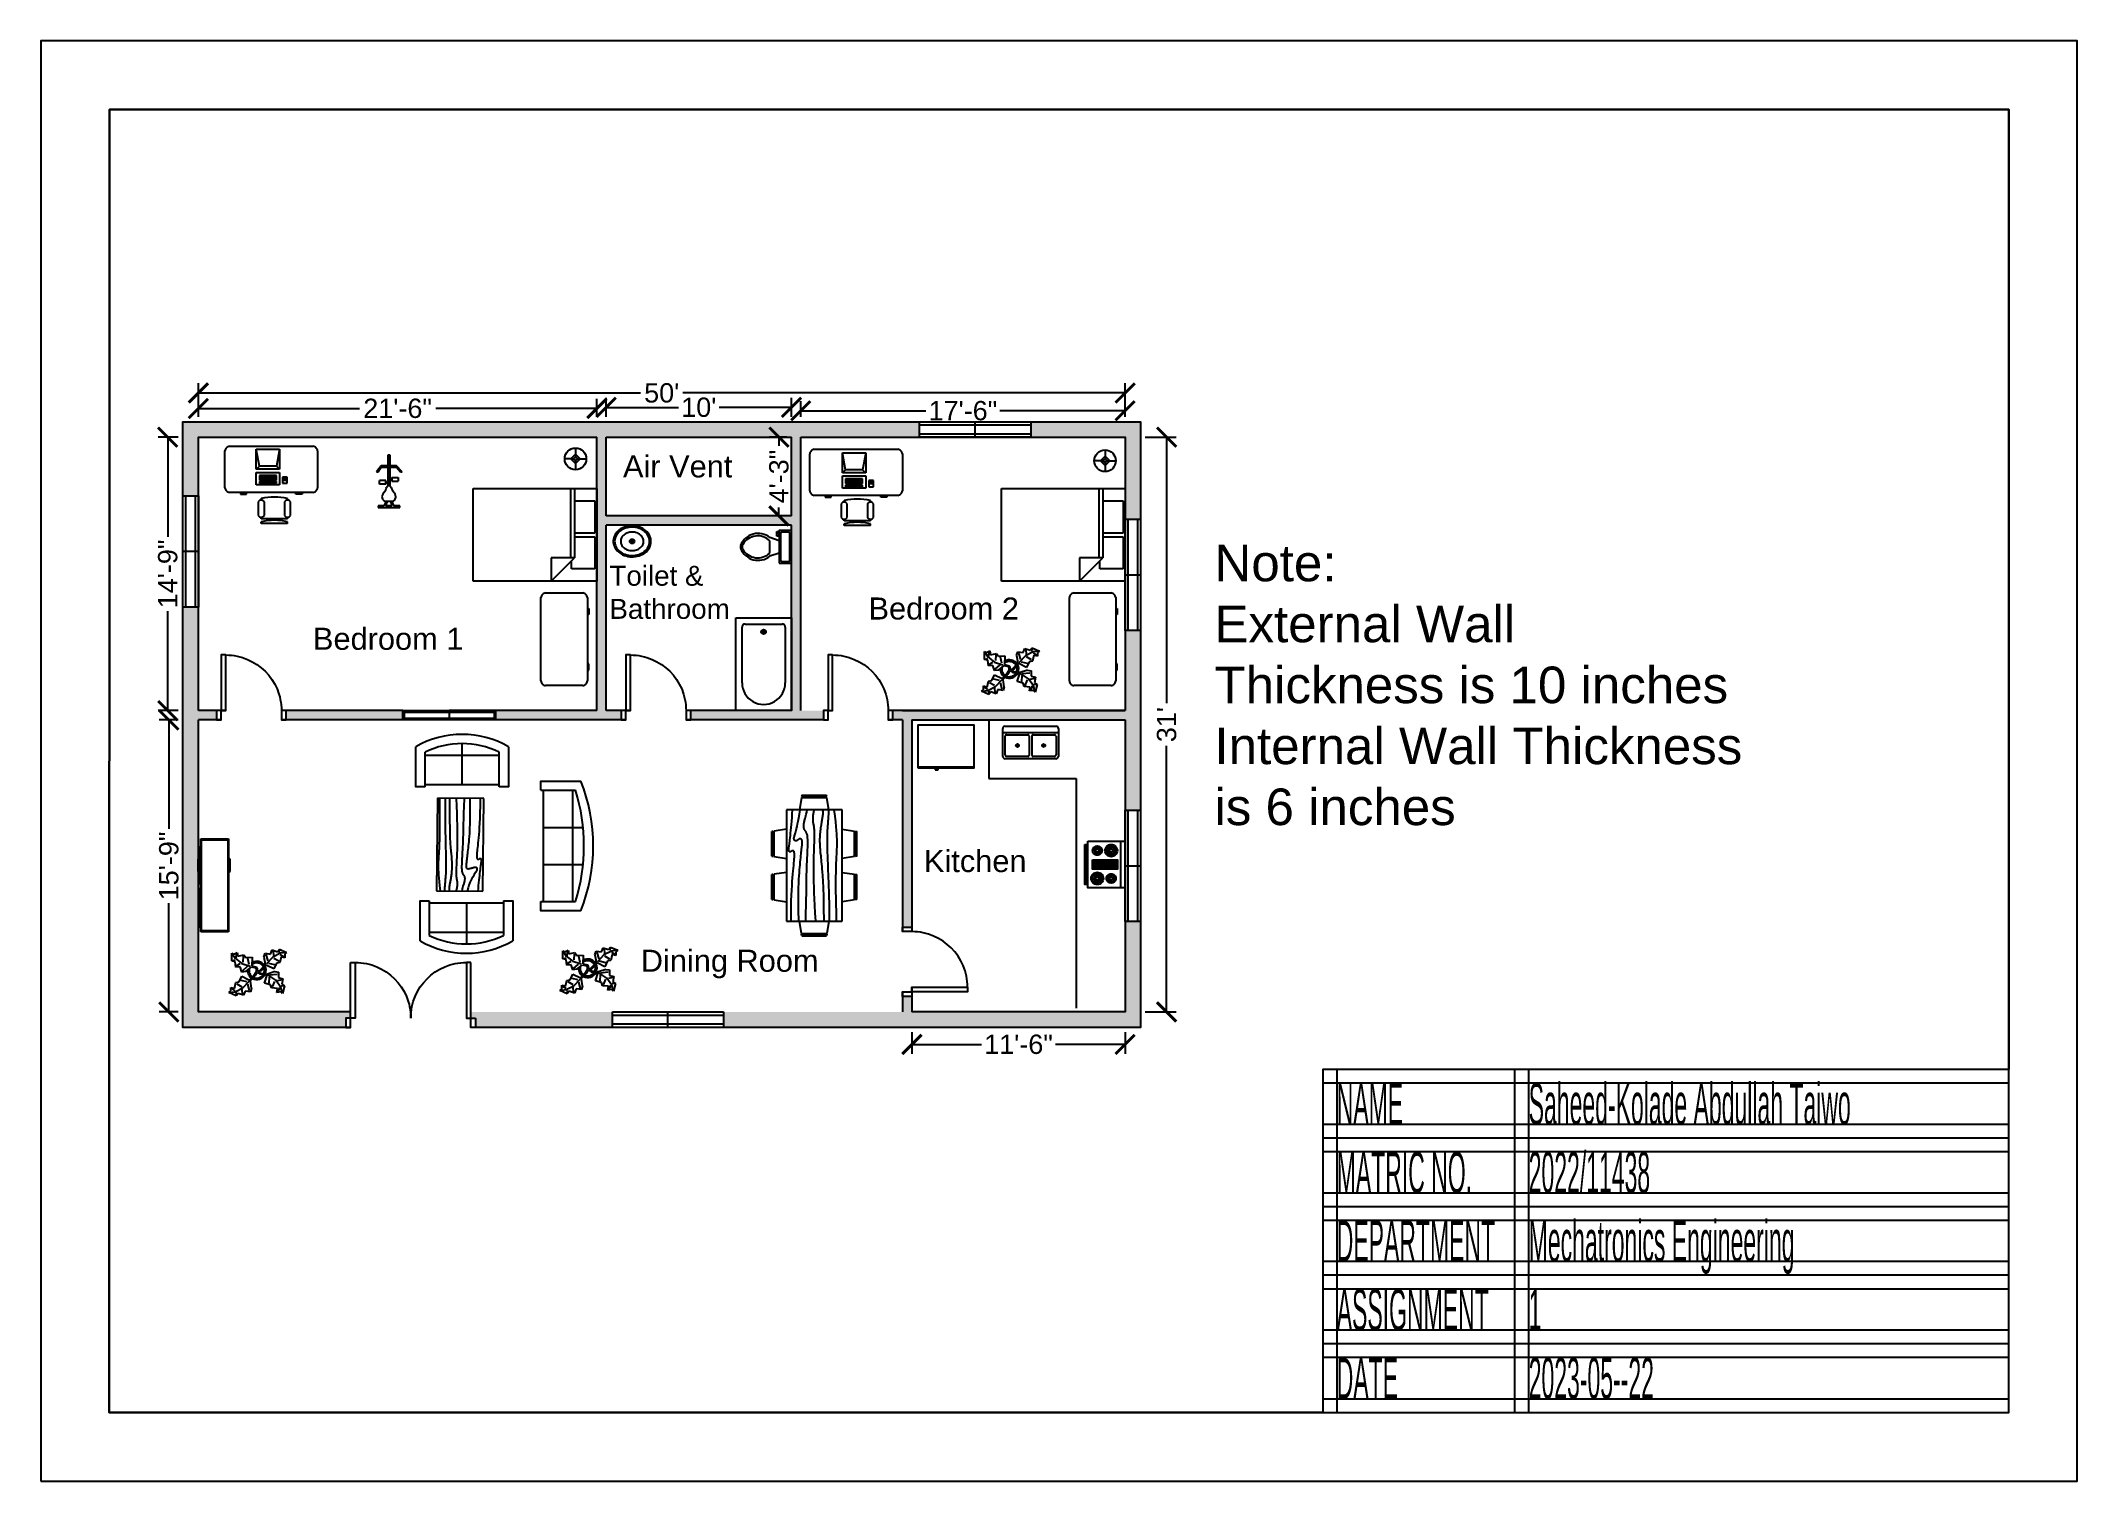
# Paper-space layout 'Layout3-Layout1' of a CAD drawing. Header units: inches, sheet in millimetres. Extents: x -20 to 277, y -7 to 202.
# The model-space entities are those that its viewports show. They can reach past a viewport. Long polylines and large blocks are cut down to what shows.
import ezdxf

# ---------------------------------------------------------------- set-up
doc = ezdxf.new("R2010")
doc.units = ezdxf.units.IN
doc.header["$PDMODE"] = 1
for name, color, linetype in [('Blocks', 4, 'Continuous'), ('Dim', 11, 'Continuous'), ('Door', 200, 'Continuous'), ('Patches', 90, 'Continuous'), ('Text', 50, 'Continuous'), ('Windows', 30, 'Continuous')]:
    doc.layers.add(name, color=color, linetype=linetype)
doc.styles.get("Standard").update_dxf_attribs({"font": 'arial.ttf'})
doc.styles.add('Title Block', font='arial.ttf', dxfattribs={"width": 0.4, "height": 6})
doc.dimstyles.new('Dim', dxfattribs={"dimscale": 5, "dimtxt": 2.5, "dimasz": 2.5, "dimexe": 1.25, "dimexo": 0.625, "dimtad": 0, "dimlunit": 4, "dimtxsty": 'Standard', "dimblk": 'ARCHTICK', "dimcen": 2.5, "dimadec": 0, "dimazin": 0, "dimtfac": 1, "dimtmove": 0, "dimatfit": 3, "dimfxl": 1, "dimarcsym": 0})

psp = doc.layouts.new('Layout3-Layout1')

# ---------------------------------------------------------------- texts
at = {"style": 'Title Block', "width": 0.4}
for s, p in [('NAME', (169, 44.52)), ('Saheed-Kolade Abdullah Taiwo', (197, 44.52)), ('MATRIC NO.', (169, 34.52)), ('2022/11438', (197, 34.52)), ('DEPARTMENT', (169, 24.52)), ('Mechatronics Engineering', (197, 24.52)), ('ASSIGNMENT', (169, 14.51)), ('1', (197, 14.52)), ('DATE', (169, 4.51)), ('2023-05--22', (197, 4.52))]:
    psp.add_text(s, height=6, dxfattribs=at).set_placement(p)

msp = doc.modelspace()

# ---------------------------------------------------------------- texts
at = {"layer": 'Text', "attachment_point": 1}
for s, width, gutter_width, heights, insert, char_height in [('Air Vent', 120.40738, 71.26, [14.544], (2026.913, 2416.132), 14.252), ('Note:\\PExternal Wall Thickness is 10 inches\\PInternal Wall Thickness is 6 inches', 340.72204, 118.338, [0], (2409.852, 2358.32), 23.6676), ('Toilet &^JBathroom', 108.69971, 64.331, [0], (2018.134, 2344.645), 12.86625), ('Bedroom 2', 120.40738, 71.26, [14.544], (2185.882, 2324.144), 14.252), ('Bedroom 1', 120.40738, 71.26, [14.544], (1826.193, 2304.557), 14.252), ('Kitchen', 120.40738, 71.26, [14.544], (2221.775, 2160.689), 14.252), ('Dining Room', 120.40738, 71.26, [14.544], (2038.452, 2096.181), 14.25203)]:
    msp.add_mtext_dynamic_manual_height_columns(s, width=width, gutter_width=gutter_width, heights=heights, dxfattribs=dict(at, insert=insert, char_height=char_height))

# ---------------------------------------------------------------- blocks, each defined once
blk = doc.blocks.new('Small Window')
at = {"layer": 'Windows'}
for p, q in [((-59, 5), (-60, 5)), ((-30, 6), (-30, 0))]:
    blk.add_line(p, q, dxfattribs=at)
for points in [[(-60, 6), (0, 6), (0, 0), (-60, 0)], [(-59, 5), (-1, 5), (-1, 1), (-59, 1)]]:
    blk.add_lwpolyline(points, close=True, dxfattribs=at)
blk = doc.blocks.new('Big Window')
at = {"layer": 'Windows'}
for p, q in [((-72, 10), (0, 10)), ((-72, 0), (-72, 10)), ((-72, 8), (0, 8)), ((0, 2), (-72, 2)), ((0, 0), (-72, 0)), ((-36, 10), (-36, 0)), ((0, 10), (0, 0))]:
    blk.add_line(p, q, dxfattribs=at)
blk = doc.blocks.new('Single Door')
at = {"layer": 'Door'}
for points in [[(1322.6, 2533.9), (1325.6, 2533.9), (1325.6, 2497.9), (1322.6, 2497.9)], [(1400.6, 2533.9), (1397.6, 2533.9), (1397.6, 2497.9), (1400.6, 2497.9)], [(1319.6, 2497.9), (1319.6, 2491.9), (1322.6, 2491.9), (1322.6, 2497.9)], [(1400.6, 2497.9), (1403.6, 2497.9), (1403.6, 2491.9), (1400.6, 2491.9)]]:
    blk.add_lwpolyline(points, close=True, dxfattribs=at)
for centre, start, end in [((1325.6, 2497.9), 0, 90), ((1397.6, 2497.9), 90, 180)]:
    blk.add_arc(centre, 36, start, end, dxfattribs=at)
blk = doc.blocks.new('Double Door')
at = {"layer": 'Blocks'}
blk.add_blockref('Single Door', (-1403.6, -2491.9), dxfattribs=at)
blk = doc.blocks.new('Bed - Queen')
at = {"linetype": 'Continuous'}
for p, q in [((0, -80.00003), (0, 0)), ((0, 0), (59.99999, 0)), ((59.99999, 0), (59.99999, -80.00003)), ((7.99999, -1.2), (28.79998, -1.2)), ((7.99999, -14.4), (7.99999, -1.2)), ((28.79998, -1.2), (28.79998, -14.4)), ((31.19999, -1.2), (51.99999, -1.2)), ((31.19999, -14.4), (31.19999, -1.2)), ((51.99999, -1.2), (51.99999, -16.4)), ((0, -14.4), (44.8, -14.4)), ((44.8, -16.8), (0, -16.8)), ((59.99999, -29.6), (44.8, -14.4)), ((44.8, -14.4), (44.8, -29.6)), ((51.99999, -16.4), (46.79936, -16.4)), ((44.8, -29.6), (59.99999, -29.6)), ((59.99999, -80.00003), (0, -80.00003))]:
    blk.add_line(p, q, dxfattribs=at)
blk = doc.blocks.new('Desk - 30 x 60 in.')
at = {"linetype": 'Continuous'}
for p, q in [((-26.999995, 0), (26.999995, 0)), ((-29.999995, -27), (-29.999995, -3)), ((29.999995, -3), (29.999995, -27)), ((26.999995, -30), (-26.999995, -30)), ((-20.000005, -30), (-20.000005, -31)), ((-20.000005, -31), (-16.000005, -31)), ((-16.000005, -31), (-16.000005, -30)), ((15.999995, -31), (15.999995, -30)), ((19.999995, -31), (15.999995, -31)), ((19.999995, -30), (19.999995, -31))]:
    blk.add_line(p, q, dxfattribs=at)
for centre, start, end in [((-26.499995, -3.5), 98.1301, 171.8699), ((26.499995, -3.5), 8.130102, 81.8699), ((-26.499995, -26.5), 188.1301, 261.8699), ((26.499995, -26.5), 278.1301, 351.8699)]:
    blk.add_arc(centre, 3.535534, start, end, dxfattribs=at)
blk = doc.blocks.new('Dining Set - 36 x 72 in.')
at = {"linetype": 'Continuous'}
for p, q in [((-22, 27.5), (-22.1562, 26.50042)), ((-5.8416, 26.5), (-22.1534, 26.5)), ((-22, 27.5), (-6, 27.5)), ((-5.8437, 26.49966), (-6, 27.5)), ((6, 27.5), (5.8438, 26.50042)), ((22.1584, 26.5), (5.8466, 26.5)), ((6, 27.5), (22, 27.5)), ((22.1563, 26.49966), (22, 27.5)), ((36, 18), (-36, 18)), ((-36, 18), (-36, -18)), ((-22.2343, 26.00059), (-23.4847, 17.99762)), ((-22.2304, 26), (-5.7608, 26)), ((-4.5152, 17.99762), (-5.7655, 25.99926)), ((5.7657, 26.00059), (4.5153, 17.99762)), ((5.7696, 26), (22.2392, 26)), ((23.4848, 17.99762), (22.2345, 25.99926)), ((36, -18), (36, 18)), ((-45.5, 8), (-44.5004, 8.15617)), ((-45.5, 8), (-45.5, -8)), ((-44.5, -8.15843), (-44.5, 8.15338)), ((-44.0006, 8.23428), (-35.9976, 9.48474)), ((-44, 8.23041), (-44, -8.23915)), ((44.0006, 8.23428), (35.9976, 9.48474)), ((44, 8.23041), (44, -8.23915)), ((44.5, -8.15843), (44.5, 8.15338)), ((45.5, 8), (44.5005, 8.15617)), ((45.5, 8), (45.5, -8)), ((-44.4997, -8.15631), (-45.5, -8)), ((-35.9976, -9.48476), (-43.9993, -8.2345)), ((35.9976, -9.48476), (43.9993, -8.2345)), ((44.4997, -8.15631), (45.5, -8)), ((-36, -18), (36, -18)), ((-22.2343, -26.0006), (-23.4847, -17.99762)), ((-22.2304, -26), (-5.7608, -26)), ((-4.5152, -17.99762), (-5.7655, -25.99928)), ((5.7657, -26.0006), (4.5153, -17.99762)), ((5.7696, -26), (22.2392, -26)), ((23.4848, -17.99762), (22.2345, -25.99928)), ((-22, -27.5), (-22.1562, -26.50044)), ((-5.8416, -26.5), (-22.1534, -26.5)), ((-22, -27.5), (-6, -27.5)), ((-5.8437, -26.49967), (-6, -27.5)), ((6, -27.5), (5.8438, -26.50044)), ((22.1584, -26.5), (5.8466, -26.5)), ((6, -27.5), (22, -27.5)), ((22.1563, -26.49967), (22, -27.5))]:
    blk.add_line(p, q, dxfattribs=at)
for points in [[(-36, 15), (-31.1772, 14.97754), (-26.8079, 14.91406), (-22.8538, 14.81543), (-19.276, 14.6875), (-16.0362, 14.53613), (-13.0957, 14.36718), (-10.4159, 14.18652), (-7.9583, 14), (-5.6904, 13.81315), (-3.6035, 13.63021), (-1.6954, 13.45508), (0.0365, 13.29166), (1.5945, 13.14388), (2.9811, 13.01562), (4.1988, 12.9108), (5.25, 12.83333), (6.1393, 12.78613), (6.8802, 12.76823), (7.4883, 12.77767), (7.9792, 12.8125), (8.3685, 12.87077), (8.6719, 12.95052), (8.9049, 13.0498), (9.0833, 13.16666), (9.2205, 13.29899), (9.3216, 13.44401), (9.3895, 13.59879), (9.4271, 13.76041), (9.4373, 13.92594), (9.4232, 14.09245), (9.3875, 14.257), (9.3333, 14.41666), (9.2638, 14.56917), (9.1836, 14.71484), (9.0975, 14.85465), (9.0104, 14.98958), (8.9272, 15.1206), (8.8529, 15.2487), (8.7922, 15.37483), (8.75, 15.5), (8.7305, 15.62467), (8.7344, 15.74739), (8.7617, 15.86621), (8.8125, 15.97916), (8.8867, 16.08431), (8.9844, 16.17968), (9.1055, 16.26334), (9.25, 16.33333), (9.4189, 16.38802), (9.6172, 16.42708), (9.8506, 16.45052), (10.125, 16.45833), (10.4463, 16.45052), (10.8203, 16.42708), (11.2529, 16.38802), (11.75, 16.33333), (12.3184, 16.26318), (12.9694, 16.17838), (13.7151, 16.07991), (14.5677, 15.96875), (15.5395, 15.84586), (16.6426, 15.71224), (17.8893, 15.56884), (19.2917, 15.41666), (20.859, 15.25667), (22.5879, 15.08984), (24.4721, 14.91715), (26.5052, 14.73958), (28.6809, 14.5581), (30.9929, 14.3737), (33.4347, 14.18733), (36, 14)], [(-36, 10), (-28.9766, 10.14274), (-23.1725, 10.20442), (-18.4241, 10.19775), (-14.5677, 10.13541), (-11.4399, 10.03011), (-8.877, 9.89453), (-6.7154, 9.74137), (-4.7917, 9.58333), (-2.9698, 9.43082), (-1.2246, 9.28515), (0.4415, 9.14534), (2.026, 9.01041), (3.5266, 8.87939), (4.9408, 8.7513), (6.266, 8.62516), (7.5, 8.5), (8.6411, 8.37549), (9.6914, 8.2539), (10.6538, 8.13818), (11.5312, 8.03125), (12.3267, 7.93603), (13.043, 7.85547), (13.6831, 7.79248), (14.25, 7.75), (14.7471, 7.7303), (15.1797, 7.73307), (15.5537, 7.75732), (15.875, 7.80208), (16.1494, 7.86637), (16.3828, 7.94922), (16.5811, 8.04964), (16.75, 8.16666), (16.8944, 8.29915), (17.0143, 8.44531), (17.1089, 8.60319), (17.1771, 8.77083), (17.218, 8.94629), (17.2305, 9.1276), (17.2137, 9.31282), (17.1667, 9.5), (17.0895, 9.6875), (16.987, 9.875), (16.8649, 10.0625), (16.7292, 10.25), (16.5856, 10.4375), (16.4401, 10.625), (16.2985, 10.8125), (16.1667, 11), (16.05, 11.18733), (15.9518, 11.3737), (15.8752, 11.5581), (15.8229, 11.73958), (15.798, 11.91715), (15.8034, 12.08984), (15.842, 12.25667), (15.9167, 12.41666), (16.0295, 12.56836), (16.1784, 12.70833), (16.3605, 12.83268), (16.5729, 12.9375), (16.8127, 13.01888), (17.0768, 13.07291), (17.3625, 13.0957), (17.6667, 13.08333), (17.9894, 13.03312), (18.3418, 12.94726), (18.7382, 12.82918), (19.1927, 12.68229), (19.7195, 12.51001), (20.3327, 12.31575), (21.0465, 12.10294), (21.875, 11.875), (22.8357, 11.63354), (23.959, 11.37304), (25.2786, 11.08618), (26.8282, 10.76562), (28.6414, 10.40405), (30.752, 9.99414), (33.1936, 9.52856), (36, 9)], [(-36, 5.5), (-30.7157, 5.3348), (-26.069, 5.20963), (-21.9946, 5.11767), (-18.4271, 5.05208), (-15.3009, 5.00602), (-12.5508, 4.97265), (-10.1112, 4.94515), (-7.9167, 4.91666), (-5.909, 4.88167), (-4.0586, 4.83984), (-2.3429, 4.79215), (-0.7396, 4.73958), (0.7739, 4.6831), (2.22, 4.6237), (3.6213, 4.56233), (5, 4.5), (6.373, 4.43782), (7.7344, 4.3776), (9.0723, 4.32129), (10.375, 4.27083), (11.6309, 4.22819), (12.8281, 4.19531), (13.9551, 4.17415), (15, 4.16666), (15.954, 4.17448), (16.819, 4.19791), (17.6001, 4.23698), (18.3021, 4.29166), (18.9299, 4.36198), (19.4883, 4.44791), (19.9823, 4.54948), (20.4167, 4.66666), (20.7969, 4.79899), (21.1302, 4.94401), (21.4245, 5.09879), (21.6875, 5.26041), (21.9271, 5.42594), (22.1511, 5.59245), (22.3672, 5.757), (22.5834, 5.91666), (22.8065, 6.06868), (23.0404, 6.21093), (23.2879, 6.34147), (23.5521, 6.45833), (23.8358, 6.55957), (24.142, 6.64323), (24.4735, 6.70735), (24.8334, 6.75), (25.2235, 6.76969), (25.642, 6.76692), (26.0858, 6.74267), (26.5521, 6.69791), (27.0379, 6.63362), (27.5404, 6.55078), (28.0565, 6.45036), (28.5834, 6.33333), (29.1242, 6.19987), (29.7071, 6.04687), (30.3661, 5.87044), (31.1354, 5.66666), (32.0493, 5.43164), (33.142, 5.16146), (34.4475, 4.85221), (36, 4.5)], [(-36, -1), (-30.7915, -0.6591), (-26.0195, -0.38216), (-21.6519, -0.16284), (-17.6563, 0.00521), (-14.0005, 0.12833), (-10.6523, 0.21289), (-7.5796, 0.26522), (-4.75, 0.29166), (-2.134, 0.29793), (0.2878, 0.28711), (2.5317, 0.26163), (4.6146, 0.22396), (6.5529, 0.17651), (8.3633, 0.12174), (10.0623, 0.06209), (11.6667, 0), (13.1899, -0.06201), (14.6341, -0.1211), (15.9982, -0.17432), (17.2813, -0.21875), (18.4823, -0.25147), (19.6003, -0.26953), (20.6343, -0.27002), (21.5834, -0.25), (22.4481, -0.20768), (23.2357, -0.14584), (23.9549, -0.06836), (24.6146, 0.02083), (25.2235, 0.11784), (25.7904, 0.21875), (26.3241, 0.31966), (26.8334, 0.41666), (27.3265, 0.50618), (27.8099, 0.58593), (28.2894, 0.65397), (28.7709, 0.70833), (29.2601, 0.74707), (29.763, 0.76823), (30.2855, 0.76985), (30.8334, 0.75), (31.4088, 0.70784), (31.9994, 0.64713), (32.589, 0.57275), (33.1615, 0.48958), (33.7008, 0.4025), (34.1908, 0.3164), (34.6153, 0.23616), (34.9584, 0.16666), (35.2099, 0.11165), (35.3848, 0.07031), (35.504, 0.04069), (35.5886, 0.02083), (35.6594, 0.00879), (35.7377, 0.0026), (35.8442, 0.00032), (36, 0)], [(-36, -6.5), (-27.1843, -6.31267), (-20.084, -6.1263), (-14.469, -5.9419), (-10.1094, -5.76042), (-6.7752, -5.58285), (-4.2363, -5.41016), (-2.2629, -5.24333), (-0.625, -5.08334), (0.8708, -4.93099), (2.2715, -4.78646), (3.5872, -4.64974), (4.8281, -4.52084), (6.0046, -4.39974), (7.127, -4.28646), (8.2053, -4.18099), (9.25, -4.08334), (10.2705, -3.99382), (11.2734, -3.91407), (12.2647, -3.84603), (13.25, -3.79167), (14.2354, -3.75293), (15.2266, -3.73177), (16.2295, -3.73015), (17.25, -3.75), (18.2912, -3.79248), (19.3451, -3.85547), (20.4009, -3.93604), (21.4479, -4.03125), (22.4754, -4.13819), (23.4727, -4.25391), (24.4289, -4.37549), (25.3334, -4.5), (26.1785, -4.62492), (26.9694, -4.74935), (27.7145, -4.87281), (28.4219, -4.99479), (29.1, -5.11483), (29.7572, -5.23242), (30.4016, -5.34709), (31.0417, -5.45834), (31.6837, -5.56437), (32.3262, -5.65821), (32.9658, -5.73153), (33.599, -5.77604), (34.2224, -5.78345), (34.8327, -5.74545), (35.4264, -5.65373), (36, -5.5)], [(-36, -10), (-26.4022, -9.81299), (-18.4675, -9.62891), (-11.9839, -9.45069), (-6.7396, -9.28125), (-2.5226, -9.12354), (0.8789, -8.98047), (3.6769, -8.85498), (6.0833, -8.75), (8.2767, -8.66765), (10.3021, -8.60677), (12.1712, -8.56543), (13.8958, -8.54167), (15.4876, -8.53353), (16.9583, -8.53907), (18.3197, -8.55632), (19.5834, -8.58334), (20.7616, -8.61841), (21.8685, -8.66081), (22.9188, -8.71004), (23.9271, -8.76563), (24.9081, -8.82707), (25.8763, -8.89388), (26.8465, -8.96558), (27.8334, -9.04167), (28.8474, -9.12118), (29.8828, -9.20117), (30.93, -9.27824), (31.9792, -9.34896), (33.0205, -9.40991), (34.0443, -9.45768), (35.0407, -9.48885), (36, -9.5)], [(-36, -14.5), (-30.0881, -14.33513), (-25.0332, -14.21224), (-20.7312, -14.12647), (-17.0781, -14.07292), (-13.97, -14.04671), (-11.3027, -14.04297), (-8.9724, -14.05681), (-6.875, -14.08334), (-4.9224, -14.11833), (-3.0905, -14.16016), (-1.3709, -14.20785), (0.2448, -14.26042), (1.7647, -14.3169), (3.1973, -14.3763), (4.5507, -14.43767), (5.8333, -14.5), (7.0554, -14.5621), (8.235, -14.62175), (9.3922, -14.67652), (10.5469, -14.72396), (11.7192, -14.76164), (12.929, -14.78711), (14.1965, -14.79794), (15.5417, -14.79167), (16.9933, -14.76424), (18.6152, -14.70508), (20.4804, -14.60197), (22.6615, -14.44271), (25.2312, -14.21509), (28.2624, -13.9069), (31.8277, -13.50594), (36, -13)]]:
    blk.add_lwpolyline(points, dxfattribs=at)
blk = doc.blocks.new('Lamp - Table')
at = {"linetype": 'Continuous'}
for p, q in [((-1, 0), (-7, 0)), ((0, 3), (-3, 0)), ((-3, 0), (0, -3)), ((0, 7), (0, 1)), ((3, 0), (0, 3)), ((0, -3), (3, 0)), ((1, 0), (7, 0)), ((0, -1), (0, -7))]:
    blk.add_line(p, q, dxfattribs=at)
for radius in [7, 1]:
    blk.add_circle((0, 0), radius, dxfattribs=at)
blk = doc.blocks.new('Plant - Rubber or Philodendron')
at = {"linetype": 'Continuous'}
for p, q in [((8.8871, 10.7908), (9.9809, 13.4933)), ((9.9809, 13.4933), (13.3837, 12.301)), ((13.3837, 12.301), (14.68, 13.9039)), ((14.5816, 13.2037), (14.3848, 11.8033)), ((14.68, 13.9039), (19.3848, 11.8146)), ((-16.2005, 11.4774), (-13.9899, 8.1064)), ((-16.2005, 11.4774), (-14.8639, 10.7964)), ((-16.0159, 6.3329), (-16.2005, 11.4774)), ((-14.0069, 5.8704), (-16.0159, 6.3329)), ((-15.3434, 6.5514), (-13.9984, 6.9884)), ((-14.8639, 10.7964), (-12.6195, 11.8975)), ((-13.5868, 2.2894), (-14.0069, 5.8704)), ((-13.9899, 8.1064), (-9.5434, 4.7185)), ((-10.6784, 2.491), (-13.5868, 2.2894)), ((-13.3174, 8.325), (-13.0735, 11.0065)), ((-13.1329, 3.1804), (-10.6614, 4.727)), ((-12.6195, 11.8975), (-12.1909, 9.4345)), ((-12.1909, 9.4345), (-8.3829, 10.3)), ((-9.5858, -0.8715), (-10.6784, 2.491)), ((-9.5434, 4.7185), (-4.1917, 2.9888)), ((-9.1318, 0.0195), (-5.9793, 2.9025)), ((-8.8369, 9.409), (-9.0894, 5.6095)), ((-8.3829, 10.3), (-7.0549, 8.501)), ((-7.1228, -0.443), (-3.5248, 2.2131)), ((-7.0549, 8.501), (-3.0284, 8.6941)), ((-4.8529, 4.012), (-5.7184, 7.82)), ((-3.5248, 2.2131), (-3.3011, 2.4355)), ((-3.3011, 2.4355), (-0.5306, 1.7947)), ((-3.0284, 8.6941), (-3.0709, 3.1041)), ((-3.0709, 3.1041), (0.0797, 2.3163)), ((-0.5306, 1.7947), (-0.2255, -0.5527)), ((-0.5306, 1.7947), (-0.5306, 1.7947)), ((0.0797, 2.3163), (0.4866, -0.031)), ((0.4866, -0.031), (2.1141, 0.2298)), ((2.1141, 0.2298), (5.4346, 3.9146)), ((6.1032, 3.6844), (2.8262, -0.031)), ((4.6914, 8.8812), (5.3859, 11.2828)), ((4.6914, 8.8812), (5.5014, 4.4831)), ((5.3859, 11.2828), (8.8871, 10.7908)), ((5.4346, 3.9146), (5.5014, 4.4831)), ((5.9878, 10.4842), (7.1971, 6.3869)), ((11.1089, 1.1958), (6.1032, 3.6844)), ((10.3916, 8.7942), (6.2847, 4.4028)), ((7.7005, 4.8881), (11.5025, 3.9967)), ((15.3859, 11.3055), (10.3916, 8.7942)), ((10.5828, 12.6946), (10.8893, 9.7953)), ((14.2977, 6.1031), (10.9934, 7.9956)), ((12.7005, 4.8994), (11.1089, 1.1958)), ((14.8995, 5.3044), (12.7005, 4.8994)), ((15.7909, 9.1065), (14.8995, 5.3044)), ((15.2875, 10.6053), (17.5907, 9.2105)), ((19.3848, 11.8146), (15.3859, 11.3055)), ((18.1925, 8.4119), (15.7909, 9.1065)), ((19.3848, 11.8146), (18.1868, 10.9119)), ((18.1868, 10.9119), (18.1925, 8.4119)), ((-16.8157, -10.7754), (-14.4141, -11.4699)), ((-16.8101, -13.2754), (-16.8157, -10.7754)), ((-13.9107, -12.9688), (-16.2139, -11.574)), ((-14.4141, -11.4699), (-13.5228, -7.6679)), ((-14.0091, -13.669), (-9.0148, -11.1577)), ((-13.5228, -7.6679), (-11.3237, -7.2629)), ((-12.921, -8.4665), (-9.6166, -10.359)), ((-11.3237, -7.2629), (-9.7321, -3.5593)), ((-6.3237, -7.2516), (-10.1257, -6.3602)), ((-9.7321, -3.5593), (-4.7264, -6.0479)), ((-7.1228, -0.443), (-9.5858, -0.8715)), ((-9.206, -15.0581), (-9.5126, -12.1588)), ((-9.0148, -11.1577), (-4.9047, -6.8122)), ((-7.5103, -13.1543), (-8.6042, -15.8568)), ((-4.0092, -13.6463), (-7.5103, -13.1543)), ((-4.611, -12.8477), (-5.8203, -8.7504)), ((-2.019, -3.6148), (-4.7264, -6.0479)), ((-4.1246, -6.8466), (-4.0579, -6.2781)), ((-3.3146, -11.2447), (-4.1246, -6.8466)), ((-4.0579, -6.2781), (-0.9375, -3.1608)), ((-3.3146, -11.2447), (-4.0092, -13.6463)), ((-2.019, -3.6148), (-0.2255, -0.5527)), ((-0.9375, -3.1608), (0.5883, -0.8135)), ((0.5883, -0.8135), (2.2447, -2.0916)), ((2.8262, -0.031), (1.3003, -0.5527)), ((1.3003, -0.5527), (2.4193, -1.4655)), ((2.2447, -2.0916), (6.7108, -2.6626)), ((2.4193, -1.4655), (6.895, -2.1175)), ((4.943, -7.9659), (6.7108, -2.6626)), ((8.8321, -9.0266), (4.943, -7.9659)), ((11.6605, -0.5413), (6.895, -2.1175)), ((12.3677, -6.1981), (7.219, -2.6772)), ((8.125, -4.0768), (7.7715, -7.9659)), ((8.3544, -2.7453), (13.1973, -2.1704)), ((9.5392, -11.1479), (8.8321, -9.0266)), ((13.4283, -11.5015), (9.5392, -11.1479)), ((10.2463, -10.4408), (11.6605, -6.9053)), ((11.6605, -0.5413), (14.1354, -0.8948)), ((15.5496, -10.7943), (12.3677, -6.1981)), ((13.0748, -13.9763), (13.4283, -11.5015)), ((16.2567, -5.8446), (13.4283, -6.5517)), ((14.8425, -10.7943), (13.7819, -13.2692)), ((14.1354, -0.8948), (14.1354, -4.4304)), ((14.1354, -4.4304), (16.9638, -5.1375)), ((16.6103, -14.6834), (15.5496, -10.7943)), ((17.3174, -9.7337), (15.9032, -9.7337)), ((16.9638, -5.1375), (16.2567, -8.673)), ((16.2567, -8.673), (18.0245, -9.7337)), ((18.0245, -9.7337), (16.6103, -14.6834)), ((-18.008, -14.1781), (-16.8101, -13.2754)), ((-18.008, -14.1781), (-14.0091, -13.669)), ((-13.3032, -16.2674), (-18.008, -14.1781)), ((-12.0069, -14.6645), (-13.3032, -16.2674)), ((-13.2048, -15.5672), (-13.008, -14.1668)), ((-8.6042, -15.8568), (-12.0069, -14.6645)), ((15.5496, -13.6228), (13.0748, -13.9763)), ((16.6103, -14.6834), (15.5496, -13.6228))]:
    blk.add_line(p, q, dxfattribs=at)
for centre, radius, start, end in [((0.0308, 0.1664), 6, 178.6147, 235.1169), ((0.0308, 0.1664), 5, 168.1647, 238.6725), ((0, 0), 6.1275, 34.37569, 120.1028), ((-0.0601, -0.2075), 5.2461, 33.82192, 124.9414), ((-0.2664, 0.1682), 5.2775, 338.4094, 20.03007), ((-0.098, 0.1364), 6.1288, 341.2017, 26.09184), ((-0.0234, 0.3825), 6.1492, 242.5812, 331.2714), ((-0.1102, 0.4886), 5.2883, 247.3711, 327.472)]:
    blk.add_arc(centre, radius, start, end, dxfattribs=at)
blk = doc.blocks.new('Table - Rectangular Woodgrain 60 x 30 in.')
at = {"linetype": 'Continuous'}
for p, q in [((0, 0), (0, -30)), ((60, 0), (0, 0)), ((60, -30), (60, 0)), ((0, -30), (60, -30))]:
    blk.add_line(p, q, dxfattribs=at)
for points in [[(0, -2.4), (4.8155, -2.418), (9.0302, -2.4688), (12.709, -2.5477), (15.9167, -2.65), (18.7181, -2.7711), (21.1781, -2.9063), (23.3616, -3.0508), (25.3333, -3.2), (27.1477, -3.3495), (28.8172, -3.4958), (30.3437, -3.636), (31.7291, -3.7667), (32.9756, -3.8849), (34.0849, -3.9875), (35.059, -4.0714), (35.9, -4.1334), (36.6114, -4.1711), (37.2041, -4.1854), (37.6906, -4.1779), (38.0833, -4.15), (38.3948, -4.1034), (38.6375, -4.0396), (38.8239, -3.9602), (38.9666, -3.8667), (39.0764, -3.7608), (39.1573, -3.6448), (39.2116, -3.521), (39.2416, -3.3917), (39.2498, -3.2593), (39.2385, -3.1261), (39.21, -2.9944), (39.1666, -2.8667), (39.111, -2.7447), (39.0468, -2.6281), (38.978, -2.5163), (38.9083, -2.4083), (38.8418, -2.3035), (38.7823, -2.201), (38.7337, -2.1001), (38.7, -2), (38.6844, -1.9003), (38.6875, -1.8021), (38.7094, -1.707), (38.75, -1.6167), (38.8094, -1.5326), (38.8875, -1.4563), (38.9844, -1.3893), (39.1, -1.3333), (39.2351, -1.2896), (39.3937, -1.2583), (39.5804, -1.2396), (39.8, -1.2333), (40.057, -1.2396), (40.3562, -1.2583), (40.7023, -1.2896), (41.1, -1.3333), (41.5547, -1.3895), (42.0755, -1.4573), (42.6721, -1.5361), (43.3542, -1.625), (44.1316, -1.7233), (45.014, -1.8302), (46.0114, -1.9449), (47.1333, -2.0667), (48.3862, -2.1947), (49.7625, -2.3281), (51.2513, -2.4663), (52.8416, -2.6083), (54.5226, -2.7535), (56.2833, -2.9011), (58.1127, -3.0501), (60, -3.2)], [(0, -9.2), (6.5759, -9.0858), (11.9385, -9.0365), (16.2527, -9.0418), (19.6833, -9.0917), (22.3952, -9.1759), (24.5531, -9.2844), (26.322, -9.4069), (27.8666, -9.5333), (29.3241, -9.6553), (30.7203, -9.7719), (32.0532, -9.8837), (33.3208, -9.9917), (34.5213, -10.0965), (35.6526, -10.199), (36.7128, -10.2999), (37.7, -10.4), (38.6129, -10.4996), (39.4531, -10.5969), (40.223, -10.6895), (40.925, -10.775), (41.5613, -10.8512), (42.1344, -10.9156), (42.6465, -10.966), (43.1, -11), (43.4976, -11.0158), (43.8437, -11.0136), (44.143, -10.9942), (44.4, -10.9583), (44.6195, -10.9069), (44.8062, -10.8406), (44.9648, -10.7603), (45.1, -10.6667), (45.2155, -10.5598), (45.3114, -10.4365), (45.3871, -10.2929), (45.4416, -10.125), (45.4743, -9.929), (45.4844, -9.7011), (45.4709, -9.4371), (45.4333, -9.1333), (45.3716, -8.7883), (45.2896, -8.4104), (45.1919, -8.0107), (45.0833, -7.6), (44.9685, -7.1893), (44.8521, -6.7896), (44.7388, -6.4117), (44.6333, -6.0667), (44.54, -5.7628), (44.4614, -5.4979), (44.4001, -5.2675), (44.3583, -5.0667), (44.3384, -4.8909), (44.3427, -4.7354), (44.3736, -4.5956), (44.4333, -4.4667), (44.5236, -4.3453), (44.6427, -4.2333), (44.7884, -4.1339), (44.9583, -4.05), (45.1501, -3.9849), (45.3614, -3.9417), (45.59, -3.9234), (45.8333, -3.9333), (46.0915, -3.9749), (46.3734, -4.0531), (46.6906, -4.1736), (47.0542, -4.3417), (47.4756, -4.5629), (47.9661, -4.8427), (48.5372, -5.1866), (49.2, -5.6), (49.9676, -6.0844), (50.8594, -6.625), (51.8965, -7.2031), (53.1, -7.8), (54.491, -8.3969), (56.0906, -8.975), (57.9199, -9.5156), (60, -10)], [(0, -12.8), (5.1847, -12.9322), (9.6213, -13.0323), (13.3963, -13.1059), (16.5958, -13.1583), (19.3063, -13.1952), (21.614, -13.2219), (23.6054, -13.2439), (25.3666, -13.2667), (26.9728, -13.2947), (28.4531, -13.3281), (29.8256, -13.3663), (31.1083, -13.4083), (32.3191, -13.4535), (33.476, -13.501), (34.597, -13.5501), (35.7, -13.6), (36.7984, -13.6497), (37.8875, -13.6979), (38.9578, -13.743), (40, -13.7833), (41.0047, -13.8174), (41.9625, -13.8438), (42.864, -13.8607), (43.7, -13.8667), (44.4631, -13.8604), (45.1552, -13.8417), (45.7801, -13.8104), (46.3416, -13.7667), (46.8439, -13.7104), (47.2906, -13.6417), (47.6858, -13.5604), (48.0333, -13.4667), (48.3375, -13.3608), (48.6042, -13.2448), (48.8396, -13.121), (49.05, -12.9917), (49.2417, -12.8593), (49.4208, -12.7261), (49.5937, -12.5944), (49.7667, -12.4667), (49.9452, -12.3451), (50.1323, -12.2313), (50.3303, -12.1268), (50.5416, -12.0333), (50.7686, -11.9524), (51.0135, -11.8854), (51.2788, -11.8341), (51.5666, -11.8), (51.8785, -11.7843), (52.2116, -11.7865), (52.562, -11.8059), (52.926, -11.8417), (53.2998, -11.8931), (53.6795, -11.9594), (54.0614, -12.0397), (54.4416, -12.1333), (54.8223, -12.2401), (55.2293, -12.3625), (55.6942, -12.5037), (56.2489, -12.6667), (56.9251, -12.8547), (57.7545, -13.0708), (58.7689, -13.3182), (60, -13.6)], [(0, -18), (5.124, -17.7273), (9.6609, -17.5057), (13.6705, -17.3303), (17.2125, -17.1958), (20.3467, -17.0973), (23.1328, -17.0297), (25.6307, -16.9878), (27.9, -16.9667), (29.9928, -16.9617), (31.9302, -16.9703), (33.7254, -16.9907), (35.3917, -17.0208), (36.9423, -17.0588), (38.3906, -17.1026), (39.7499, -17.1503), (41.0333, -17.2), (42.2519, -17.2496), (43.4073, -17.2969), (44.4986, -17.3395), (45.525, -17.375), (46.4858, -17.4012), (47.3802, -17.4156), (48.2074, -17.416), (48.9667, -17.4), (49.6583, -17.3662), (50.2872, -17.3167), (50.8595, -17.2547), (51.3812, -17.1833), (51.8584, -17.1057), (52.2971, -17.025), (52.7034, -16.9443), (53.0833, -16.8667), (53.443, -16.7951), (53.789, -16.7313), (54.128, -16.6768), (54.4666, -16.6334), (54.8115, -16.6024), (55.1693, -16.5854), (55.5465, -16.5841), (55.95, -16.6), (56.3828, -16.6337), (56.8346, -16.6823), (57.2915, -16.7418), (57.7396, -16.8084), (58.165, -16.878), (58.5539, -16.9469), (58.8924, -17.0111), (59.1666, -17.0667), (59.3679, -17.1107), (59.5078, -17.1438), (59.6032, -17.1675), (59.6708, -17.1833), (59.7275, -17.193), (59.7901, -17.1979), (59.8753, -17.1998), (60, -17.2)], [(0, -22.4), (8.0098, -22.2501), (14.4094, -22.1011), (19.4168, -21.9535), (23.25, -21.8083), (26.1269, -21.6663), (28.2656, -21.5281), (29.884, -21.3947), (31.2, -21.2667), (32.3967, -21.1448), (33.5172, -21.0292), (34.5697, -20.9198), (35.5625, -20.8167), (36.5037, -20.7198), (37.4015, -20.6292), (38.2642, -20.5448), (39.1, -20.4667), (39.9164, -20.3951), (40.7187, -20.3313), (41.5117, -20.2768), (42.3, -20.2333), (43.0883, -20.2024), (43.8812, -20.1854), (44.6836, -20.1841), (45.5, -20.2), (46.3328, -20.234), (47.1747, -20.2844), (48.0163, -20.3488), (48.8479, -20.425), (49.66, -20.5106), (50.4429, -20.6031), (51.1872, -20.7004), (51.8833, -20.8), (52.5246, -20.8999), (53.1166, -20.9995), (53.6681, -21.0983), (54.1875, -21.1958), (54.6834, -21.2919), (55.1646, -21.3859), (55.6394, -21.4777), (56.1167, -21.5667), (56.6028, -21.6515), (57.0961, -21.7266), (57.5929, -21.7852), (58.0896, -21.8208), (58.5823, -21.8268), (59.0674, -21.7964), (59.5412, -21.723), (60, -21.6)], [(0, -25.2), (8.6355, -25.0504), (15.7026, -24.9031), (21.4049, -24.7606), (25.9458, -24.625), (29.529, -24.4988), (32.3578, -24.3844), (34.6359, -24.284), (36.5667, -24.2), (38.3213, -24.1341), (39.9417, -24.0854), (41.437, -24.0523), (42.8167, -24.0333), (44.0901, -24.0268), (45.2667, -24.0313), (46.3557, -24.0451), (47.3667, -24.0667), (48.309, -24.0947), (49.1928, -24.1287), (50.0284, -24.168), (50.826, -24.2125), (51.5959, -24.2617), (52.3483, -24.3151), (53.0935, -24.3725), (53.8417, -24.4334), (54.6009, -24.497), (55.3699, -24.561), (56.1454, -24.6226), (56.9239, -24.6792), (57.7021, -24.7279), (58.4764, -24.7662), (59.2435, -24.7911), (60, -24.8)], [(0, -28.8), (5.6867, -28.6681), (10.45, -28.5698), (14.407, -28.5012), (17.675, -28.4584), (20.3711, -28.4374), (22.6125, -28.4344), (24.5164, -28.4455), (26.2, -28.4667), (27.762, -28.4947), (29.2276, -28.5281), (30.6033, -28.5663), (31.8958, -28.6084), (33.1118, -28.6535), (34.2578, -28.7011), (35.3405, -28.7501), (36.3666, -28.8), (37.3443, -28.8497), (38.288, -28.8974), (39.2137, -28.9412), (40.1375, -28.9792), (41.0753, -29.0093), (42.0432, -29.0297), (43.0572, -29.0384), (44.1333, -29.0333), (45.2936, -29.0114), (46.5843, -28.9641), (48.0579, -28.8816), (49.7666, -28.7542), (51.7629, -28.5721), (54.0989, -28.3255), (56.8272, -28.0048), (60, -27.6)]]:
    blk.add_lwpolyline(points, dxfattribs=at)
blk = doc.blocks.new('Bath Tub - 26 x 60 in.')
for p, q in [((8, -18), (10, -18)), ((9, -17), (9, -19))]:
    blk.add_line(p, q)
blk.add_lwpolyline([(0, -36), (0, 0), (60, 0), (60, -36)], close=True)
for points in [[(4, -30), (4, -6)], [(6, -4), (42, -4)], [(42, -32), (6, -32)]]:
    blk.add_lwpolyline(points)
for radius in [1.5, 1]:
    blk.add_circle((9, -18), radius)
for centre, radius, start, end in [((5.75, -5.75), 1.77, 81.8699, 188.1301), ((42, -18), 14, 270, 90), ((5.75, -30.25), 1.77, 171.8699, 278.1301)]:
    blk.add_arc(centre, radius, start, end)
blk = doc.blocks.new('Sink - Oval top')
for p, q in [((-1, 0), (1, 0)), ((0, 1), (0, -1))]:
    blk.add_line(p, q)
at = {"linetype": 'Continuous'}
for points in [[(-12.2, 0.4, 0.117634), (-11.5, -3.4, 0.104469), (-8.9, -6.8, 0.090016), (-5.1, -9.1, 0.08192), (-0.3, -10, 0.08192), (4.5, -9.4, 0.090016), (8.4, -7.4, 0.104469), (11.2, -4.1, 0.117634), (12.2, -0.4, 0.117634), (11.5, 3.4, 0.104469), (8.9, 6.8, 0.090016), (5.1, 9.1, 0.08192), (0.3, 10, 0.08192), (-4.5, 9.4, 0.090016), (-8.4, 7.4, 0.104469), (-11.2, 4.1, 0.117634)], [(-11.3, 0.2, 0.118622), (-10.5, -3.3, 0.104678), (-8.1, -6.4, 0.089562), (-4.5, -8.4, 0.081185), (-0.1, -9.2, 0.081185), (4.3, -8.5, 0.089562), (7.9, -6.6, 0.104678), (10.4, -3.5, 0.118622), (11.3, -0.2, 0.118622), (10.5, 3.3, 0.104678), (8.1, 6.4, 0.089562), (4.5, 8.4, 0.081185), (0.1, 9.2, 0.081185), (-4.3, 8.5, 0.089562), (-7.9, 6.6, 0.104678), (-10.4, 3.5, 0.118622)], [(-7.4, 0.1, 0.118283), (-6.9, -2.2, 0.104607), (-5.3, -4.2, 0.089718), (-3, -5.5, 0.081436), (-0.1, -6, 0.081436), (2.8, -5.6, 0.089718), (5.2, -4.3, 0.104607), (6.9, -2.3, 0.118283), (7.4, -0.1, 0.118283), (6.9, 2.2, 0.104607), (5.3, 4.2, 0.089718), (3, 5.5, 0.081436), (0.1, 6, 0.081436), (-2.8, 5.6, 0.089718), (-5.2, 4.3, 0.104607), (-6.9, 2.3, 0.118283)]]:
    blk.add_lwpolyline(points, format="xyb", close=True, dxfattribs=at)
for radius in [1.5, 1]:
    blk.add_circle((0, 0), radius)
blk = doc.blocks.new('Toilet - top')
for p, q in [((-10, -8.5), (-8, -8.5)), ((-10, -9.5), (-10, -8.5)), ((-7, -9.5), (-10, -9.5)), ((-8, -8.5), (-8, -8)), ((-7, -8), (-7, -9.5)), ((-4, -8), (-6, -14)), ((4, -8), (6, -14)), ((9.5, -6), (9.5, -2)), ((4, -14), (-4, -14))]:
    blk.add_line(p, q)
blk.add_lwpolyline([(10.5, -8), (10.5, 0), (-10.5, 0), (-10.5, -8)], close=True)
for points in [[(-9.5, -2), (-9.5, -6)], [(8.5, -1), (-8.5, -1)], [(-8.5, -7), (8.5, -7)]]:
    blk.add_lwpolyline(points)
for centre, radius, start, end in [((-8.6, -1.9), 0.884, 81.8699, 188.1301), ((-8.6, -6.1), 0.884, 171.8699, 278.1301), ((8.6, -1.9), 0.884, 351.8699, 98.1301), ((8.6, -6.1), 0.884, 261.8699, 8.1301), ((3.5, -21.6), 12.2, 141.4691, 247.9714), ((4.2, -21.8), 11.3, 136.3677, 238.9468), ((-3.5, -21.6), 12.2, 292.0284, 38.5307), ((-4.2, -21.8), 11.3, 301.053, 43.6321), ((0, -27.9), 4, 245.7318, 294.2682), ((0, -29), 4, 254.8605, 285.1395)]:
    blk.add_arc(centre, radius, start, end)
blk = doc.blocks.new('Sink-double - 36 in top')
for p, q in [((-18, -4), (18, -4)), ((-0.75, -18.5), (-0.75, -6.5)), ((0.75, -6.5), (0.75, -18.5))]:
    blk.add_line(p, q)
for points in [[(-16.5, 0), (16.5, 0)], [(-18, -19.5), (-18, -1.5)], [(-16.5, -18.5), (-16.5, -6.5)], [(-15.5, -5.5), (-1.75, -5.5)], [(1.75, -5.5), (15.5, -5.5)], [(16.5, -6.5), (16.5, -18.5)], [(18, -1.5), (18, -19.5)], [(16.5, -21), (-16.5, -21)], [(-1.75, -19.5), (-15.5, -19.5)], [(15.5, -19.5), (1.75, -19.5)]]:
    blk.add_lwpolyline(points)
for centre, radius in [((-8.5, -12.5), 1), ((-8.5, -12.5), 0.5), ((8.5, -12.5), 1), ((8.5, -12.5), 0.5)]:
    blk.add_circle(centre, radius)
for centre, radius, start, end in [((-16.5, -1.5), 1.5, 90, 180), ((16.5, -1.5), 1.5, 0, 90), ((-15.5, -6.5), 1, 90, 180), ((-1.75, -6.5), 1, 0, 90), ((1.75, -6.5), 1, 90, 180), ((15.5, -6.5), 1, 0, 90), ((-16.5, -19.5), 1.5, 180, 270), ((-15.5, -18.5), 1, 180, 270), ((-1.75, -18.5), 1, 270, 0), ((1.75, -18.5), 1, 180, 270), ((15.5, -18.5), 1, 270, 0), ((16.5, -19.5), 1.5, 270, 0)]:
    blk.add_arc(centre, radius, start, end)
blk = doc.blocks.new('Range-Oven - 30 in top')
for p, q in [((0, -3), (30, -3)), ((12, -6), (18, -6)), ((13, -20), (13, -6)), ((14, -6), (14, -20)), ((15, -20), (15, -6)), ((16, -6), (16, -20)), ((17, -20), (17, -6)), ((6, -24), (6, -25)), ((8, -25), (8, -24)), ((18, -20), (12, -20)), ((22, -25), (22, -24)), ((24, -24), (24, -25))]:
    blk.add_line(p, q)
for points in [[(0, -24), (0, 0), (30, 0), (30, -24)], [(12, -21), (12, -5), (18, -5), (18, -21)], [(2, -26), (2, -25), (28, -25), (28, -26)]]:
    blk.add_lwpolyline(points, close=True)
for centre, radius in [((6, -9), 4), ((6, -9), 3), ((6, -9), 2), ((6, -9), 1), ((24, -9), 3), ((24, -9), 2), ((24, -9), 1), ((6, -18), 3), ((6, -18), 2), ((6, -18), 1), ((24, -18), 4), ((24, -18), 3), ((24, -18), 2), ((24, -18), 1)]:
    blk.add_circle(centre, radius)
blk = doc.blocks.new('Refrigerator-2 door - 36 in top')
for p, q in [((0, -26.999999), (36, -26.999999)), ((11, -27.999999), (11, -28.999999)), ((11, -28.999999), (13, -28.999999)), ((12, -26.999999), (12, -28.999999)), ((13, -28.999999), (13, -27.999999))]:
    blk.add_line(p, q)
blk.add_lwpolyline([(0, -27.999999), (0, 0), (36, 0), (36, -27.999999)], close=True)
blk = doc.blocks.new('Sofa - Roundback 7 ft.')
at = {"linetype": 'Continuous'}
for p, q in [((-36.000027, -34), (-36.000027, -11.4696)), ((-12.00002, -32.4421), (-12.00003, -6.5971)), ((11.99997, -32.4421), (11.99998, -6.5971)), ((35.99998, -34), (35.99998, -11.4696)), ((-35.999844, -13.3819), (35.9998, -13.3819)), ((-36.000027, -32.4421), (35.99998, -32.4421))]:
    blk.add_line(p, q, dxfattribs=at)
for points in [[(-36.000027, -34), (-42.000027, -34), (-42.000027, -8)], [(41.99998, -8), (41.99998, -34), (35.99998, -34)]]:
    blk.add_lwpolyline(points, dxfattribs=at)
for centre, radius, start, end in [((0, -114.25), 114.25, 68.43141, 111.5686), ((-0.00001, -127.1968), 121.1968, 72.72033, 107.2797)]:
    blk.add_arc(centre, radius, start, end, dxfattribs=at)
blk = doc.blocks.new('Entertainment Center')
at = {"linetype": 'Continuous'}
for p, q in [((-4, 0), (-5, -1)), ((4, 0), (-4, 0)), ((5, -1), (4, 0)), ((-17, -19), (-17, -1)), ((-17, -1), (43, -1)), ((-16.5, -18.5), (-16.5, -1.5)), ((-16.5, -1.5), (42.5, -1.5)), ((42.5, -1.5), (42.5, -18.5)), ((43, -1), (43, -19)), ((43, -19), (-17, -19)), ((42.5, -18.5), (-16.5, -18.5)), ((-12, -20), (-12, -19)), ((12, -20), (-12, -20)), ((12, -19), (12, -20)), ((15, -20), (15, -19)), ((27, -20), (15, -20)), ((27, -19), (27, -20)), ((28, -20), (28, -19)), ((40, -20), (28, -20)), ((40, -19), (40, -20))]:
    blk.add_line(p, q, dxfattribs=at)
blk.add_arc((0, 40), 61, 259.6111, 280.3889, dxfattribs=at)
blk = doc.blocks.new('Sofa - Roundback Loveseat 5 ft.')
at = {"linetype": 'Continuous'}
for p, q in [((-24, -33.99998), (-24, -11.46958)), ((0, -32.44198), (0, -5.99998)), ((24.00004, -33.99998), (24.00004, -11.46958)), ((-23.9998, -13.38178), (23.99986, -13.38178)), ((-24, -32.44198), (24.00004, -32.44198))]:
    blk.add_line(p, q, dxfattribs=at)
for points in [[(-24, -33.99998), (-30, -33.99998), (-30, -7.99998)], [(30.00004, -7.99998), (30.00004, -33.99998), (24.00004, -33.99998)]]:
    blk.add_lwpolyline(points, dxfattribs=at)
for centre, radius, start, end in [((0, -60.24998), 60.24998, 60.13715, 119.8628), ((0, -61.38438), 55.38444, 64.32083, 115.6792)]:
    blk.add_arc(centre, radius, start, end, dxfattribs=at)
blk = doc.blocks.new('Door 2')
at = {"layer": 'Door'}
for points in [[(-6, 42), (-3, 42), (-3, 6), (-6, 6)], [(-45, 6), (-42, 6), (-42, 0), (-45, 0)], [(-3, 6), (0, 6), (0, 0), (-3, 0)]]:
    blk.add_lwpolyline(points, close=True, dxfattribs=at)
blk.add_arc((-6, 6), 36, 90, 180, dxfattribs=at)
blk = doc.blocks.new('_ArchTick')
at = {"color": 0, "linetype": 'ByBlock', "const_width": 0.15}
blk.add_lwpolyline([(-0.5, -0.5), (0.5, 0.5)], dxfattribs=at)
blk = doc.blocks.new('*D29')
at = {"layer": 'Defpoints', "color": 0, "transparency": 16777216}
for p in [(1742, 2427.9), (1732.2, 2250.9), (1742, 2250.9)]:
    blk.add_point(p, dxfattribs=at)
at = {"layer": 'Dim', "color": 0, "lineweight": -2, "transparency": 16777216}
for p, q in [((1738.9, 2427.9), (1725.9, 2427.9)), ((1732.2, 2427.9), (1732.2, 2363.4)), ((1732.2, 2250.9), (1732.2, 2315.4)), ((1738.9, 2250.9), (1725.9, 2250.9))]:
    blk.add_line(p, q, dxfattribs=at)
at = {"layer": 'Dim', "color": 0, "lineweight": -2, "transparency": 16777216, "xscale": 12.5, "yscale": 12.5, "zscale": 12.5}
for p, rotation in [((1732.2, 2427.9), 90), ((1732.2, 2250.9), 270)]:
    blk.add_blockref('_ArchTick', p, dxfattribs=dict(at, rotation=rotation))
at = {"layer": 'Dim', "color": 0, "transparency": 16777216, "insert": (1732.2, 2339.4), "char_height": 12.5, "attachment_point": 5, "rotation": 90}
blk.add_mtext('14\'-9"', dxfattribs=at)
blk = doc.blocks.new('*D30')
at = {"layer": 'Defpoints', "color": 0, "transparency": 16777216}
for p in [(1742, 2244.9), (1732.9, 2055.9), (1742, 2055.9)]:
    blk.add_point(p, dxfattribs=at)
at = {"layer": 'Dim', "color": 0, "lineweight": -2, "transparency": 16777216}
for p, q in [((1738.9, 2244.9), (1726.6, 2244.9)), ((1732.9, 2244.9), (1732.9, 2174.4)), ((1732.9, 2055.9), (1732.9, 2126.4)), ((1738.9, 2055.9), (1726.6, 2055.9))]:
    blk.add_line(p, q, dxfattribs=at)
at = {"layer": 'Dim', "color": 0, "lineweight": -2, "transparency": 16777216, "xscale": 12.5, "yscale": 12.5, "zscale": 12.5}
for p, rotation in [((1732.9, 2244.9), 90), ((1732.9, 2055.9), 270)]:
    blk.add_blockref('_ArchTick', p, dxfattribs=dict(at, rotation=rotation))
at = {"layer": 'Dim', "color": 0, "transparency": 16777216, "insert": (1732.9, 2150.4), "char_height": 12.5, "attachment_point": 5, "rotation": 90}
blk.add_mtext('15\'-9"', dxfattribs=at)
blk = doc.blocks.new('*D31')
at = {"layer": 'Defpoints', "color": 0, "transparency": 16777216}
for p in [(2352, 2456.5), (1752, 2437.9), (2352, 2437.9)]:
    blk.add_point(p, dxfattribs=at)
at = {"layer": 'Dim', "color": 0, "lineweight": -2, "transparency": 16777216}
for p, q in [((1752, 2441.1), (1752, 2462.8)), ((1752, 2456.5), (2038.2, 2456.5)), ((2352, 2456.5), (2065.7, 2456.5)), ((2352, 2441.1), (2352, 2462.8))]:
    blk.add_line(p, q, dxfattribs=at)
at = {"layer": 'Dim', "color": 0, "lineweight": -2, "transparency": 16777216, "xscale": 12.5, "yscale": 12.5, "zscale": 12.5, "rotation": 180}
blk.add_blockref('_ArchTick', (1752, 2456.5), dxfattribs=at)
at = {"layer": 'Dim', "color": 0, "lineweight": -2, "transparency": 16777216, "xscale": 12.5, "yscale": 12.5, "zscale": 12.5}
blk.add_blockref('_ArchTick', (2352, 2456.5), dxfattribs=at)
at = {"layer": 'Dim', "color": 0, "transparency": 16777216, "insert": (2052, 2456.5), "char_height": 12.5, "attachment_point": 5}
blk.add_mtext("50'", dxfattribs=at)
blk = doc.blocks.new('*D32')
at = {"layer": 'Defpoints', "color": 0, "transparency": 16777216}
for p in [(2010, 2446.5), (1752, 2437.9), (2010, 2437.9)]:
    blk.add_point(p, dxfattribs=at)
at = {"layer": 'Dim', "color": 0, "lineweight": -2, "transparency": 16777216}
for p, q in [((1752, 2441.1), (1752, 2452.7)), ((2010, 2441.1), (2010, 2452.7)), ((1752, 2446.5), (1856.3, 2446.5)), ((2010, 2446.5), (1905.7, 2446.5))]:
    blk.add_line(p, q, dxfattribs=at)
at = {"layer": 'Dim', "color": 0, "lineweight": -2, "transparency": 16777216, "xscale": 12.5, "yscale": 12.5, "zscale": 12.5, "rotation": 180}
blk.add_blockref('_ArchTick', (1752, 2446.5), dxfattribs=at)
at = {"layer": 'Dim', "color": 0, "lineweight": -2, "transparency": 16777216, "xscale": 12.5, "yscale": 12.5, "zscale": 12.5}
blk.add_blockref('_ArchTick', (2010, 2446.5), dxfattribs=at)
at = {"layer": 'Dim', "color": 0, "transparency": 16777216, "insert": (1881, 2446.5), "char_height": 12.5, "attachment_point": 5}
blk.add_mtext('21\'-6"', dxfattribs=at)
blk = doc.blocks.new('*D33')
at = {"layer": 'Defpoints', "color": 0, "transparency": 16777216}
for p in [(2136, 2447.2), (2016, 2437.9), (2136, 2437.9)]:
    blk.add_point(p, dxfattribs=at)
at = {"layer": 'Dim', "color": 0, "lineweight": -2, "transparency": 16777216}
for p, q in [((2016, 2441.1), (2016, 2453.4)), ((2136, 2441.1), (2136, 2453.4)), ((2016, 2447.2), (2062.8, 2447.2)), ((2136, 2447.2), (2089.1, 2447.2))]:
    blk.add_line(p, q, dxfattribs=at)
at = {"layer": 'Dim', "color": 0, "lineweight": -2, "transparency": 16777216, "xscale": 12.5, "yscale": 12.5, "zscale": 12.5, "rotation": 180}
blk.add_blockref('_ArchTick', (2016, 2447.2), dxfattribs=at)
at = {"layer": 'Dim', "color": 0, "lineweight": -2, "transparency": 16777216, "xscale": 12.5, "yscale": 12.5, "zscale": 12.5}
blk.add_blockref('_ArchTick', (2136, 2447.2), dxfattribs=at)
at = {"layer": 'Dim', "color": 0, "transparency": 16777216, "insert": (2076, 2447.2), "char_height": 12.5, "attachment_point": 5}
blk.add_mtext("10'", dxfattribs=at)
blk = doc.blocks.new('*D34')
at = {"layer": 'Defpoints', "color": 0, "transparency": 16777216}
for p in [(2352, 2445), (2142, 2437.9), (2352, 2437.9)]:
    blk.add_point(p, dxfattribs=at)
at = {"layer": 'Dim', "color": 0, "lineweight": -2, "transparency": 16777216}
for p, q in [((2142, 2441.1), (2142, 2451.3)), ((2142, 2445), (2223, 2445)), ((2352, 2445), (2271, 2445)), ((2352, 2441.1), (2352, 2451.3))]:
    blk.add_line(p, q, dxfattribs=at)
at = {"layer": 'Dim', "color": 0, "lineweight": -2, "transparency": 16777216, "xscale": 12.5, "yscale": 12.5, "zscale": 12.5, "rotation": 180}
blk.add_blockref('_ArchTick', (2142, 2445), dxfattribs=at)
at = {"layer": 'Dim', "color": 0, "lineweight": -2, "transparency": 16777216, "xscale": 12.5, "yscale": 12.5, "zscale": 12.5}
blk.add_blockref('_ArchTick', (2352, 2445), dxfattribs=at)
at = {"layer": 'Dim', "color": 0, "transparency": 16777216, "insert": (2247, 2445), "char_height": 12.5, "attachment_point": 5}
blk.add_mtext('17\'-6"', dxfattribs=at)
blk = doc.blocks.new('*D35')
at = {"layer": 'Defpoints', "color": 0, "transparency": 16777216}
for p in [(2362, 2427.9), (2362, 2055.9), (2378.9, 2055.9)]:
    blk.add_point(p, dxfattribs=at)
at = {"layer": 'Dim', "color": 0, "lineweight": -2, "transparency": 16777216}
for p, q in [((2365.1, 2427.9), (2385.1, 2427.9)), ((2378.9, 2427.9), (2378.9, 2255.7)), ((2378.9, 2055.9), (2378.9, 2228.2)), ((2365.1, 2055.9), (2385.1, 2055.9))]:
    blk.add_line(p, q, dxfattribs=at)
at = {"layer": 'Dim', "color": 0, "lineweight": -2, "transparency": 16777216, "xscale": 12.5, "yscale": 12.5, "zscale": 12.5}
for p, rotation in [((2378.9, 2427.9), 90), ((2378.9, 2055.9), 270)]:
    blk.add_blockref('_ArchTick', p, dxfattribs=dict(at, rotation=rotation))
at = {"layer": 'Dim', "color": 0, "transparency": 16777216, "insert": (2378.9, 2241.9), "char_height": 12.5, "attachment_point": 5, "rotation": 90}
blk.add_mtext("31'", dxfattribs=at)
blk = doc.blocks.new('*D36')
at = {"layer": 'Defpoints', "color": 0, "transparency": 16777216}
for p in [(2214, 2045.9), (2352, 2045.9), (2214, 2034.9)]:
    blk.add_point(p, dxfattribs=at)
at = {"layer": 'Dim', "color": 0, "lineweight": -2, "transparency": 16777216}
for p, q in [((2214, 2042.8), (2214, 2028.7)), ((2214, 2034.9), (2259, 2034.9)), ((2352, 2034.9), (2307, 2034.9)), ((2352, 2042.8), (2352, 2028.7))]:
    blk.add_line(p, q, dxfattribs=at)
at = {"layer": 'Dim', "color": 0, "lineweight": -2, "transparency": 16777216, "xscale": 12.5, "yscale": 12.5, "zscale": 12.5, "rotation": 180}
blk.add_blockref('_ArchTick', (2214, 2034.9), dxfattribs=at)
at = {"layer": 'Dim', "color": 0, "lineweight": -2, "transparency": 16777216, "xscale": 12.5, "yscale": 12.5, "zscale": 12.5}
blk.add_blockref('_ArchTick', (2352, 2034.9), dxfattribs=at)
at = {"layer": 'Dim', "color": 0, "transparency": 16777216, "insert": (2283, 2034.9), "char_height": 12.5, "attachment_point": 5}
blk.add_mtext('11\'-6"', dxfattribs=at)
blk = doc.blocks.new('*D37')
at = {"layer": 'Defpoints', "color": 0, "transparency": 16777216}
for p in [(2136, 2427.9), (2127.9, 2376.9), (2136, 2376.9)]:
    blk.add_point(p, dxfattribs=at)
at = {"layer": 'Dim', "color": 0, "lineweight": -2, "transparency": 16777216}
for p, q in [((2132.9, 2427.9), (2121.7, 2427.9)), ((2127.9, 2427.9), (2127.9, 2422.4)), ((2132.9, 2376.9), (2121.7, 2376.9)), ((2127.9, 2376.9), (2127.9, 2382.4))]:
    blk.add_line(p, q, dxfattribs=at)
at = {"layer": 'Dim', "color": 0, "lineweight": -2, "transparency": 16777216, "xscale": 12.5, "yscale": 12.5, "zscale": 12.5}
for p, rotation in [((2127.9, 2427.9), 90), ((2127.9, 2376.9), 270)]:
    blk.add_blockref('_ArchTick', p, dxfattribs=dict(at, rotation=rotation))
at = {"layer": 'Dim', "color": 0, "transparency": 16777216, "insert": (2127.9, 2402.4), "char_height": 12.5, "attachment_point": 5, "rotation": 90}
blk.add_mtext('4\'-3"', dxfattribs=at)
blk = doc.blocks.new('Chair - Desk')
at = {"linetype": 'Continuous'}
for p, q in [((-8.5, 0), (-8.5, -1)), ((-8.5, 0), (8.5, 0)), ((8.5, 0), (8.5, -1)), ((-10.5, -5), (-10.5, -14)), ((-8.5, -3), (-8.5, -4)), ((-8.5, -3), (8.5, -3)), ((-6.5, -14), (-6.5, -5)), ((-2, -3), (-2, -1.9355)), ((2, -1.9576), (2, -3)), ((6.5, -5), (6.5, -14)), ((8.5, -3), (8.5, -4)), ((10.5, -14), (10.5, -5)), ((-8.5, -15), (-8.5, -16)), ((8.5, -15), (8.5, -16))]:
    blk.add_line(p, q, dxfattribs=at)
for centre, radius, start, end in [((-8.5, -6.5), 2.5, 36.8699, 143.1301), ((0, 34.625), 36.625, 256.5803, 283.4197), ((8.5, -6.5), 2.5, 36.8699, 143.1301), ((-8.5, -12.5), 2.5, 216.8699, 323.1301), ((0, 19.625), 36.625, 256.5803, 283.4197), ((8.5, -12.5), 2.5, 216.8699, 323.1301)]:
    blk.add_arc(centre, radius, start, end, dxfattribs=at)
blk = doc.blocks.new('Computer Terminal')
at = {"linetype": 'Continuous'}
for p, q in [((-10, 11.5), (5, 11.5)), ((-8, 0.5), (-10, 11.5)), ((-10, -1.5), (-10, 11.5)), ((-10, -1.5), (-8, 0.5)), ((3, 0.5), (-8, 0.5)), ((5, 11.5), (3, 0.5)), ((3, 0.5), (5, -1.5)), ((5, 11.5), (5, -1.5)), ((5, -1.5), (-10, -1.5)), ((-10, -11.5), (-10, -3.5)), ((-10, -3.5), (5, -3.5)), ((5, -11.5), (-10, -11.5)), ((-8, -5.5), (-8, -8.5)), ((3, -5.5), (-8, -5.5)), ((3, -6.5), (-8, -6.5)), ((-8, -7.5), (3, -7.5)), ((-8, -8.5), (3, -8.5)), ((-8, -9.5), (-8, -10.5)), ((3, -9.5), (-8, -9.5)), ((-8, -10.5), (3, -10.5)), ((3, -8.5), (3, -5.5)), ((3, -10.5), (3, -9.5)), ((5, -3.5), (5, -11.5)), ((10, -6.5), (7, -6.5)), ((7, -6.5), (7, -10.5)), ((7, -10.5), (10, -10.5)), ((9.5, -7.5), (7.5, -7.5)), ((7.5, -7.5), (7.5, -8.5)), ((7.5, -8.5), (9.5, -8.5)), ((8.5, -7.5), (8.5, -8.5)), ((9.5, -8.5), (9.5, -7.5)), ((10, -10.5), (10, -6.5))]:
    blk.add_line(p, q, dxfattribs=at)
blk = doc.blocks.new('Exercise Bike')
at = {"linetype": 'Continuous'}
for p, q in [((-0.75, 10), (-0.75, 17)), ((-0.75, 17), (0.25, 17)), ((-0.5, 17), (-0.5, 9.9929)), ((-0.25, 10), (-0.25, 17)), ((0, 17), (0, 9.9929)), ((0.25, 17), (0.25, 10)), ((-5.25, 10), (-8.25, 6)), ((-8.25, 6), (-7.25, 6)), ((-7.25, 6), (-5.25, 9)), ((-6.25, -2), (-6.25, 0.5)), ((-2.25, 0.5), (-6.25, 0.5)), ((-0.75, 10), (-5.25, 10)), ((-5.25, 9), (4.75, 9)), ((-2.25, -0.5), (-2.25, 0.5)), ((4.75, 10), (-0.75, 10)), ((-0.75, 5), (-0.75, 9)), ((-0.75, -3.0635), (-0.75, 5)), ((-0.75, 5), (0.25, 5)), ((-0.5, 8.9396), (-0.5, 5)), ((-0.25, 5), (-0.25, 9)), ((0, 8.9396), (0, 5)), ((0.25, 9), (0.25, 5)), ((0.25, 5), (0.25, -3.0635)), ((0.25, 1.5), (1.75, 1.5)), ((0.25, 1), (1.75, 1)), ((1.75, 2.5), (5.75, 2.5)), ((1.75, 1.5), (1.75, 2.5)), ((1.75, 1.5), (1.75, 0)), ((1.75, 0), (5.75, 0)), ((8.25, 6), (4.75, 10)), ((4.75, 9), (7.25, 6)), ((5.75, 2.5), (5.75, 0)), ((7.25, 6), (8.25, 6)), ((-2.25, -2), (-6.25, -2)), ((-2.25, -13), (-3.25, -16)), ((-2.25, -0.5), (-0.75, -0.5)), ((-2.25, -1), (-2.25, -0.5)), ((-2.25, -1), (-2.25, -2)), ((-0.75, -1), (-2.25, -1)), ((-2.25, -16), (-1.25, -13)), ((-2.25, -13), (1.75, -13)), ((0.75, -13), (1.75, -16)), ((1.75, -13), (2.75, -16)), ((-7.25, -16), (-7.25, -17)), ((-4.75, -16), (-7.25, -16)), ((-7.25, -17), (6.75, -17)), ((-3.25, -16), (-4.75, -16)), ((1.75, -16), (-2.25, -16)), ((6.75, -16), (2.75, -16)), ((6.75, -17), (6.75, -16))]:
    blk.add_line(p, q, dxfattribs=at)
for centre, radius, start, end in [((0.1685, -10.5843), 4.9531, 133.6443, 173.2256), ((-1.7006, -10.0005), 3.0494, 179.9906, 259.6205), ((-9.6692, -1.9154), 8.1889, 321.6175, 345.2525), ((-0.25, -4.625), 1.625, 22.61987, 157.3801), ((9.1691, -1.9154), 8.1889, 194.7476, 218.3825), ((1.2006, -10.0005), 3.0494, 280.3795, 0.0093894), ((-0.6686, -10.5843), 4.9531, 6.774486, 46.35562)]:
    blk.add_arc(centre, radius, start, end, dxfattribs=at)

# ---------------------------------------------------------------- dimensions: what is measured, and where the dimension line sits
at = {"layer": 'Dim'}
for base, p1, p2, picture, middle in [((2351.98, 2456.541), (1751.98, 2437.929), (2351.98, 2437.929), '*D31', (2051.98, 2456.541)), ((2009.98, 2446.46), (1751.98, 2437.929), (2009.98, 2437.929), '*D32', (1880.98, 2446.46)), ((2135.98, 2447.197), (2015.98, 2437.929), (2135.98, 2437.929), '*D33', (2075.98, 2447.197)), ((2351.98, 2445.033), (2141.98, 2437.929), (2351.98, 2437.929), '*D34', (2246.98, 2445.033)), ((2213.98, 2034.908), (2351.98, 2045.929), (2213.98, 2045.929), '*D36', (2282.98, 2034.908))]:
    dim = msp.add_linear_dim(base=base, p1=p1, p2=p2, dimstyle='Dim', dxfattribs=at)
    dim.commit()
    dim.dimension.update_dxf_attribs({"geometry": picture, "text_midpoint": middle})
for base, p1, p2, picture, middle in [((1732.194, 2250.929), (1741.98, 2427.929), (1741.98, 2250.929), '*D29', (1732.194, 2339.429)), ((2127.902, 2376.929), (2135.98, 2427.929), (2135.98, 2376.929), '*D37', (2127.902, 2402.429)), ((2378.883, 2055.929), (2361.98, 2427.929), (2361.98, 2055.929), '*D35', (2378.883, 2241.929)), ((1732.898, 2055.929), (1741.98, 2244.929), (1741.98, 2055.929), '*D30', (1732.898, 2150.429))]:
    dim = msp.add_linear_dim(base=base, p1=p1, p2=p2, angle=90, dimstyle='Dim', dxfattribs=at)
    dim.commit()
    dim.dimension.update_dxf_attribs({"geometry": picture, "text_midpoint": middle})

# ---------------------------------------------------------------- hatches: boundary and pattern name
at = {"layer": 'Patches'}
h = msp.add_hatch(color=256, dxfattribs=at)
h.dxf.hatch_style = 1
h.paths.add_polyline_path([(1751.98, 2427.929), (2009.98, 2427.929), (2009.98, 2250.929), (1944.439, 2250.929), (1944.439, 2244.929), (2015.98, 2244.929), (2025.738, 2244.929), (2025.738, 2250.929), (2015.98, 2250.929), (2015.98, 2370.929), (2135.98, 2370.929), (2135.98, 2250.929), (2099.98, 2250.929), (2070.9, 2250.929), (2070.9, 2244.929), (2135.98, 2244.929), (2156.651, 2244.929), (2156.651, 2250.929), (2141.98, 2250.929), (2141.98, 2427.929), (2218.916, 2427.929), (2218.916, 2437.929), (1741.98, 2437.929), (1741.98, 2389.857), (1751.98, 2389.857)])
h.paths.add_polyline_path([(2015.98, 2427.929), (2135.98, 2427.929), (2135.98, 2376.929), (2015.98, 2376.929)], flags=16)
h.paths.add_polyline_path([(1751.98, 2317.857), (1741.98, 2317.857), (1741.98, 2045.929), (1847.502, 2045.929), (1847.502, 2051.929), (1850.502, 2051.929), (1850.502, 2055.929), (1751.98, 2055.929), (1751.98, 2143.644, -0.05939216), (1751.98, 2158.085), (1751.98, 2244.929), (1763.768, 2244.929), (1763.768, 2250.929), (1751.98, 2250.929)])
h.paths.add_polyline_path([(1884.439, 2250.929), (1808.929, 2250.929), (1808.929, 2244.929), (1884.439, 2244.929)], flags=17)
h.paths.add_polyline_path([(2361.98, 2437.929), (2290.916, 2437.929), (2290.916, 2427.929), (2351.98, 2427.929), (2351.98, 2374.756), (2361.98, 2374.756)])
h.paths.add_polyline_path([(2361.98, 2302.756), (2351.98, 2302.756), (2351.98, 2250.929), (2207.98, 2250.929), (2201.812, 2250.929), (2201.812, 2244.929), (2207.98, 2244.929), (2207.98, 2111.038), (2213.98, 2111.038), (2213.98, 2244.929), (2351.98, 2244.929), (2351.98, 2186.429), (2361.98, 2186.429)])
h.paths.add_polyline_path([(2361.98, 2114.429), (2351.98, 2114.429), (2351.98, 2055.929), (2213.98, 2055.929), (2213.98, 2065.877), (2207.98, 2065.877), (2207.98, 2055.929), (2092.048, 2055.929), (2092.048, 2045.929), (2361.98, 2045.929)])
h.paths.add_polyline_path([(2020.048, 2055.929), (1928.502, 2055.929), (1928.502, 2051.929), (1931.502, 2051.929), (1931.502, 2045.929), (2020.048, 2045.929)])

# ---------------------------------------------------------------- linework, layer by layer
for p, q in [((2009.98, 2250.929), (2009.98, 2427.929)), ((2015.98, 2376.929), (2015.98, 2427.929)), ((2135.98, 2376.929), (2135.98, 2427.929)), ((2141.98, 2250.929), (2141.98, 2427.929)), ((2135.98, 2376.929), (2015.98, 2376.929)), ((2015.98, 2250.929), (2015.98, 2370.929)), ((2135.98, 2370.929), (2015.98, 2370.929)), ((2135.98, 2250.929), (2135.98, 2370.929)), ((1769.768, 2250.929), (1751.98, 2250.929)), ((1766.768, 2244.929), (1751.98, 2244.929)), ((1884.439, 2250.929), (1805.768, 2250.929)), ((2015.98, 2244.929), (1805.929, 2244.929)), ((2009.98, 2250.929), (1914.439, 2250.929)), ((2031.738, 2250.929), (2015.98, 2250.929)), ((2028.738, 2244.929), (2015.98, 2244.929)), ((2135.98, 2250.929), (2067.738, 2250.929)), ((2135.98, 2244.929), (2067.9, 2244.929)), ((2156.724, 2244.929), (2135.98, 2244.929)), ((2157.323, 2250.929), (2156.724, 2250.929)), ((2207.98, 2250.929), (2198.651, 2250.929)), ((2207.98, 2244.929), (2198.812, 2244.929)), ((2351.98, 2250.929), (2207.98, 2250.929)), ((2207.98, 2250.929), (2351.98, 2250.929)), ((2207.98, 2244.929), (2207.98, 2108.038)), ((2213.98, 2244.929), (2351.98, 2244.929)), ((2213.98, 2244.929), (2213.98, 2107.877)), ((2213.98, 2071.877), (2213.98, 2055.929)), ((2207.98, 2068.877), (2207.98, 2055.929))]:
    msp.add_line(p, q)
for points in [[(1850.502, 2045.929), (1741.98, 2045.929), (1741.98, 2437.929), (2361.98, 2437.929), (2361.98, 2045.929), (1928.502, 2045.929)], [(1751.98, 2250.929), (1751.98, 2427.929), (2009.98, 2427.929)], [(2015.98, 2427.929), (2135.98, 2427.929)], [(2141.98, 2427.929), (2351.98, 2427.929), (2351.98, 2250.929)], [(1850.502, 2055.929), (1751.98, 2055.929), (1751.98, 2244.929)], [(2351.98, 2244.929), (2351.98, 2055.929), (2213.98, 2055.929)]]:
    msp.add_lwpolyline(points)
at = {"layer": 'Blocks'}
for p, q in [((2263.796, 2244.929), (2263.796, 2207.022)), ((2263.796, 2207.022), (2320.3, 2207.022)), ((2320.3, 2207.022), (2320.3, 2058.255))]:
    msp.add_line(p, q, dxfattribs=at)

# ---------------------------------------------------------------- block references
for name, p, rotation in [('Big Window', (2218.916, 2437.929), 180), ('Big Window', (1741.98, 2317.857), 270), ('Chair - Desk', (1801.218, 2372.137), 180), ('Bed - Queen', (2009.98, 2394.628), 270), ('Chair - Desk', (2178.625, 2370.84), 180), ('Bed - Queen', (2351.98, 2394.628), 270), ('Big Window', (2361.98, 2374.756), 89.99999999999997), ('Toilet - top', (2135.98, 2356.91), 270), ('Desk - 30 x 60 in.', (1973.829, 2297.108), 90), ('Desk - 30 x 60 in.', (2315.897, 2297.108), 89.99999999999999), ('Bath Tub - 26 x 60 in.', (2135.98, 2310.929), 270), ('Sofa - Roundback 7 ft.', (2007.658, 2163.35), 270), ('Table - Rectangular Woodgrain 60 x 30 in.', (1936.916, 2193.968), 269.2200392301658), ('Dining Set - 36 x 72 in.', (2150.715, 2150.759), 90), ('Big Window', (2361.98, 2186.429), 89.99999999999997), ('Entertainment Center', (1772.551, 2150.865), 270), ('Range-Oven - 30 in top', (2351.98, 2166.345), 270), ('Sofa - Roundback Loveseat 5 ft.', (1925.502, 2093.929), 180), ('Big Window', (2020.048, 2055.929), 179.9999999999999)]:
    msp.add_blockref(name, p, dxfattribs=dict(at, rotation=rotation))
for name, p in [('Desk - 30 x 60 in.', (1799.203, 2422.104)), ('Computer Terminal', (1799.514, 2408.614)), ('Exercise Bike', (1875.61, 2399.393)), ('Lamp - Table', (1996.174, 2413.865)), ('Desk - 30 x 60 in.', (2177.791, 2420.151)), ('Computer Terminal', (2179.048, 2406.341)), ('Lamp - Table', (2339.009, 2412.622)), ('Sink - Oval top', (2032.816, 2360.486)), ('Plant - Rubber or Philodendron', (2277.088, 2277.661)), ('Small Window', (1944.439, 2244.929)), ('Refrigerator-2 door - 36 in top', (2218.012, 2241.65)), ('Sofa - Roundback Loveseat 5 ft.', (1922.767, 2235.578)), ('Sink-double - 36 in top', (2290.788, 2240.828)), ('Plant - Rubber or Philodendron', (1789.776, 2082.577)), ('Plant - Rubber or Philodendron', (2004.085, 2084.003))]:
    msp.add_blockref(name, p, dxfattribs=at)
at = {"layer": 'Blocks', "xscale": -1}
msp.add_blockref('Double Door', (1847.502, 2045.929), dxfattribs=at)
at = {"layer": 'Door', "xscale": -1}
for p in [(1763.768, 2244.929), (2025.738, 2244.929), (2156.65, 2244.929)]:
    msp.add_blockref('Door 2', p, dxfattribs=at)
at = {"layer": 'Door', "rotation": 270}
msp.add_blockref('Door 2', (2207.98, 2065.877), dxfattribs=at)

msp.set_redraw_order([(e.dxf.handle, doc.entitydb.next_handle()) for e in msp.query("TEXT MTEXT ATTDEF DIMENSION ARC_DIMENSION")])  # texts and dimensions are drawn at this point

# ---------------------------------------------------------------- linework, layer by layer
for p, q in [((267, 52.52), (167, 52.52)), ((167, 52.52), (167, 2.51)), ((267, 50.52), (167, 50.52)), ((169, 52.52), (169, 2.51)), ((195, 2.51), (195, 52.52)), ((197, 2.51), (197, 52.52)), ((267, 44.52), (167, 44.52)), ((267, 42.52), (167, 42.52)), ((267, 40.52), (167, 40.52)), ((267, 34.52), (167, 34.52)), ((267, 32.52), (167, 32.52)), ((267, 30.52), (167, 30.52)), ((267, 24.52), (167, 24.52)), ((267, 22.52), (167, 22.52)), ((267, 20.52), (167, 20.52)), ((267, 14.52), (167, 14.52)), ((267, 12.52), (167, 12.52)), ((267, 10.52), (167, 10.52)), ((265, 4.52), (267, 4.52))]:
    psp.add_line(p, q)
for points in [[(-20, -7.5), (277, -7.48), (277, 202.5), (-19.97, 202.5)], [(-10, 2.5), (267, 2.52), (267, 192.5), (-9.97, 192.5)], [(-9.97, 192.5), (267, 192.5), (267, 52.52), (167, 52.51), (167, 2.51), (-10, 2.5), (-9.97, 192.5)]]:
    psp.add_lwpolyline(points, close=True)
psp.add_lwpolyline([(167, 4.51), (265, 4.52)])

psp.set_redraw_order([(e.dxf.handle, doc.entitydb.next_handle()) for e in psp.query("TEXT MTEXT ATTDEF DIMENSION ARC_DIMENSION")])  # texts and dimensions are drawn at this point

# ---------------------------------------------------------------- viewports
at = {"layer": '0'}
vp = psp.add_viewport(center=(128.5, 97.5), size=(277, 189.9954), view_center_point=(2309.205, 2218.324), view_height=843.4898, dxfattribs=at)
vp.dxf.flags = 0x10000  # cut along an outline
vp.dxf.clipping_boundary_handle = psp.add_lwpolyline([(-9.97, 192.5), (267, 192.5), (267, 52.52), (167, 52.51), (167, 2.51), (-10, 2.5), (-9.97, 192.5)], format="xyb", close=True, dxfattribs={"invisible": 1}).dxf.handle

doc.saveas('drawing.dxf')
